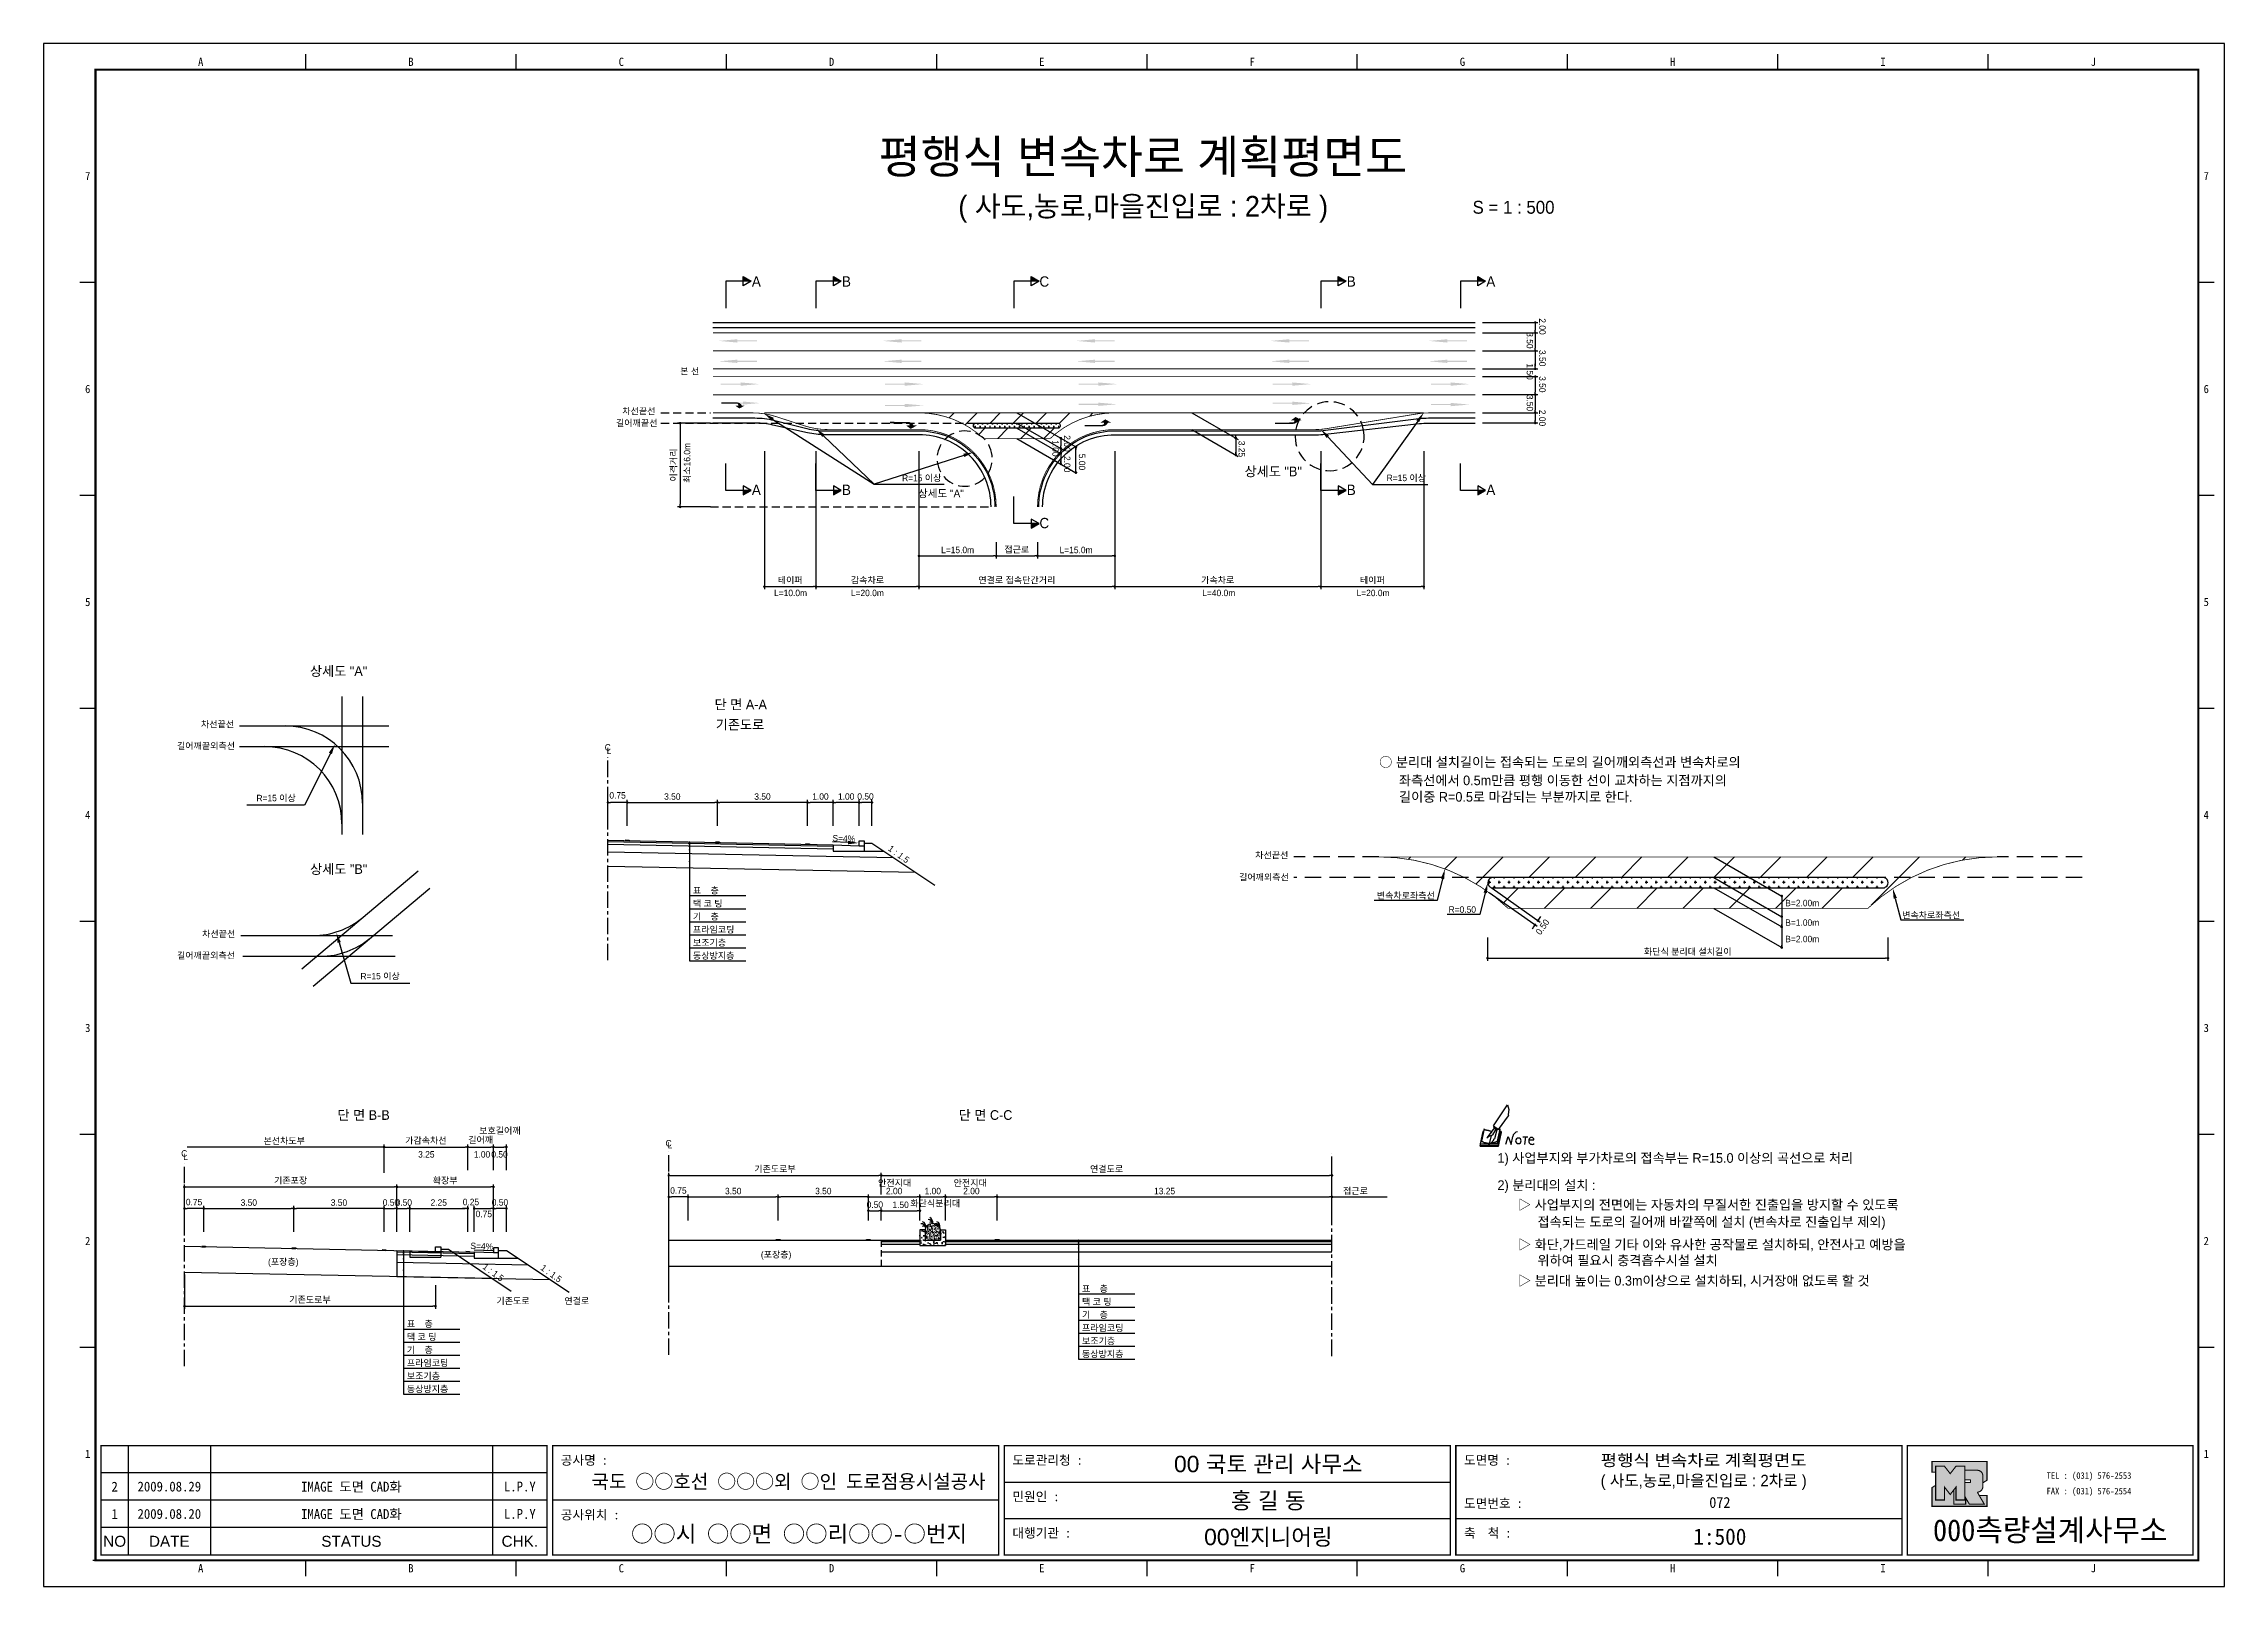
# Model space of a CAD drawing. Header units: millimetres. Extents: x 454 to 878, y -2 to 298.
import ezdxf
from ezdxf.enums import TextEntityAlignment as Align

# ---------------------------------------------------------------- set-up
doc = ezdxf.new("R2010")
doc.units = ezdxf.units.MM
doc.linetypes.add('CENTER', pattern=[50.8, 31.75, -6.35, 6.35, -6.35])
doc.linetypes.add('HIDDEN', pattern=[9.525, 6.35, -3.175])
for name, color, linetype in [('CC-GSTR-0004', 4, 'Continuous'), ('CM-LANE-0030', 30, 'Continuous'), ('CZ-DIMT-0002', 7, 'Continuous'), ('CZ-EXST-0002', 1, 'Continuous'), ('CZ-LIN1-0007', 7, 'Continuous'), ('CZ-LIN2-0003', 3, 'Continuous'), ('CZ-LINE-0001', 7, 'Continuous'), ('CZ-TEXT-BOX0', 7, 'Continuous'), ('TITLE', 7, 'Continuous')]:
    doc.layers.add(name, color=color, linetype=linetype)
doc.styles.add('견고딕', font='arial.ttf')
doc.styles.add('돋움', font='')
doc.styles.add('돋음체', font='')
doc.styles.get('돋움').set_extended_font_data('Dotum')
doc.styles.get('돋음체').set_extended_font_data('DotumChe')

msp = doc.modelspace()

# ---------------------------------------------------------------- texts
at = {"layer": 'CZ-DIMT-0002', "style": '돋움'}
for s, height, p in [('A', 2, (592.55, 251.46)), ('B', 2, (610.04, 251.46)), ('C', 2, (648.45, 251.46)), ('B', 2, (708.04, 251.46)), ('A', 2, (735.13, 251.46)), ('본 선', 1.25, (579.62, 234.03)), ('길어깨끝선', 1.25, (569.33, 224)), ('차선끝선', 1.25, (569.74, 226.31)), ('A', 2, (592.55, 211.03)), ('B', 2, (610.04, 211.03)), ('R=15 이상', 1.25, (624.66, 213.33)), ('상세도 "B"', 1.875, (692.89, 214.6)), ('B', 2, (708.04, 211.03)), ('R=15 이상', 1.25, (718.73, 213.34)), ('A', 2, (735.13, 211.03)), ('상세도 "A"', 1.5, (628.39, 210.33)), ('C', 2, (648.45, 204.58)), ('L=10.0m', 1.25, (599.19, 191.02)), ('L=20.0m', 1.25, (614.1, 191.02)), ('L=40.0m', 1.25, (682.32, 191.02)), ('L=20.0m', 1.25, (712.27, 191.02)), ('차선끝선', 1.25, (487.95, 165.54)), ('길어깨끝외측선', 1.25, (485.71, 161.34)), ('C', 1.25, (563.7, 161.05)), ('L', 1.25, (563.96, 160.39)), ('R=15 이상', 1.25, (499.32, 151.22)), ('차선끝선', 1.25, (692.61, 140.14)), ('차선끝선', 1.25, (488.17, 124.86)), ('길어깨끝외측선', 1.25, (485.72, 120.68)), ('R=15 이상', 1.25, (519.51, 116.66)), ('C', 1.25, (575.51, 84.23)), ('C', 1.25, (481.48, 82.26)), ('L', 1.25, (481.74, 81.6)), ('L', 1.25, (575.77, 83.84))]:
    msp.add_text(s, height=height, dxfattribs=at).set_placement(p, align=Align.MIDDLE_CENTER)
for s, rotation, p in [('3.50', 270, (742.09, 241.62)), ('2.00', 270, (744.52, 244.32)), ('3.50', 270, (744.52, 238.16)), ('1.50', 270, (742.09, 235.57)), ('3.50', 270, (744.52, 233.09)), ('3.50', 270, (742.09, 229.48)), ('2.00', 270, (744.52, 226.56)), ('최소16.0m', 90, (579.72, 212.36))]:
    msp.add_text(s, height=1.25, rotation=rotation, dxfattribs=at).set_placement(p)
for s, p in [('○ 분리대 설치길이는 접속되는 도로의 길어깨외측선과 변속차로의', (713.46, 158.2)), ('좌측선에서 0.5m만큼 평행 이동한 선이 교차하는 지점까지의', (717.31, 154.65)), ('길이중 R=0.5로 마감되는 부분까지로 한다.', (717.31, 151.45)), ('1) 사업부지와 부가차로의 접속부는 R=15.0 이상의 곡선으로 처리', (736.43, 81.37)), ('2) 분리대의 설치 :', (736.43, 76.1)), ('▷ 사업부지의 전면에는 자동차의 무질서한 진출입을 방지할 수 있도록', (740.41, 72.3)), ('접속되는 도로의 길어깨 바깥쪽에 설치 (변속차로 진출입부 제외)', (744.19, 68.97)), ('▷ 화단,가드레일 기타 이와 유사한 공작물로 설치하되, 안전사고 예방을', (740.41, 64.57)), ('위하여 필요시 충격흡수시설 설치', (744.19, 61.5)), ('▷ 분리대 높이는 0.3m이상으로 설치하되, 시거장애 없도록 할 것', (740.41, 57.56))]:
    msp.add_text(s, height=1.875, dxfattribs=at).set_placement(p, align=Align.MIDDLE_LEFT)
for s, rotation, p in [('S=4%', 357.7094, (609.53, 143.37)), ('1 : 1.5', 323.8881, (620.2, 140.33)), ('S=4%', 357.7094, (539.25, 64.25)), ('1 : 1.5', 323.8881, (541.49, 59.16)), ('1 : 1.5', 323.8881, (552.74, 58.96))]:
    msp.add_text(s, height=1.25, rotation=rotation, dxfattribs=at).set_placement(p, align=Align.MIDDLE_CENTER)
for s, p in [('길어깨외측선', (686.26, 135.23)), ('표    층', (580.24, 132.67)), ('택 코 팅', (580.24, 130.13)), ('변속차로좌측선', (713, 131.67)), ('B=2.00m', (792.3, 130.22)), ('기    층', (580.24, 127.6)), ('R=0.50', (726.94, 128.95)), ('B=1.00m', (792.3, 126.43)), ('변속차로좌측선', (814.99, 127.87)), ('프라임코팅', (580.24, 125.07)), ('보조기층', (580.24, 122.54)), ('B=2.00m', (792.3, 123.24)), ('동상방지층', (580.24, 120.01)), ('3.25', (526.89, 81.45)), ('1.00', (537.71, 81.45)), ('0.50', (541.1, 81.45)), ('안전지대', (616.18, 75.91)), ('안전지대', (630.85, 75.91)), ('화단식분리대', (622.45, 71.94)), ('접근로', (706.45, 74.34)), ('(포장층)', (497.75, 60.61)), ('(포장층)', (593.43, 62.02)), ('표    층', (655.77, 55.37)), ('기존도로', (542.09, 53.01)), ('연결로', (555.28, 53.01)), ('기    층', (655.77, 50.31)), ('택 코 팅', (655.77, 52.84)), ('표    층', (524.7, 48.56)), ('택 코 팅', (524.7, 46.03)), ('프라임코팅', (655.77, 47.77)), ('보조기층', (655.77, 45.24)), ('프라임코팅', (524.7, 40.97)), ('기    층', (524.7, 43.5)), ('동상방지층', (655.77, 42.71)), ('보조기층', (524.7, 38.44)), ('동상방지층', (524.7, 35.91))]:
    msp.add_text(s, height=1.25, dxfattribs=at).set_placement(p)
at = {"layer": 'CZ-DIMT-0002', "char_height": 1.25, "attachment_point": 5, "style": '돋움'}
for s, insert, rotation in [('1.00', (650.63, 219.07), 270), ('\\A1;2.00', (652.89, 220.03), 270), ('3.25', (686.77, 218.96), 270), ('2.00', (652.89, 216), 270), ('5.00', (655.78, 216.43), 270), ('\\A1;0.50', (745.18, 126.2), 54.9032)]:
    msp.add_mtext(s, dxfattribs=dict(at, insert=insert, rotation=rotation))
at = {"layer": 'CZ-DIMT-0002', "insert": (500.89, 84.64), "char_height": 1.25, "attachment_point": 5, "style": '돋움'}
msp.add_mtext('본선차도부', dxfattribs=at)
at = {"layer": 'CZ-LINE-0001', "insert": (576.54, 215.85), "char_height": 1.25, "attachment_point": 5, "rotation": 90, "style": '돋움'}
msp.add_mtext('\\A1;이격거리', dxfattribs=at)
at = {"layer": 'CZ-LINE-0001', "char_height": 1.25, "attachment_point": 5, "style": '돋움'}
for s, insert in [('\\A1;L=15.0m', (631.62, 199.35)), ('\\A1;접근로', (643.12, 199.39)), ('\\A1;L=15.0m', (654.62, 199.35)), ('\\A1;테이퍼', (599.12, 193.44)), ('\\A1;감속차로', (614.12, 193.44)), ('\\A1;연결로 접속단간거리', (643.12, 193.44)), ('\\A1;가속차로', (682.12, 193.44)), ('\\A1;테이퍼', (712.12, 193.44)), ('\\A1;0.75', (565.61, 151.73)), ('\\A1;3.50', (576.24, 151.5)), ('\\A1;3.50', (593.74, 151.5)), ('\\A1;1.00', (604.99, 151.51)), ('\\A1;1.00', (609.99, 151.51)), ('\\A1;0.50', (613.74, 151.53)), ('\\A1;화단식 분리대 설치길이', (773.36, 121.34)), ('\\A1;가감속차선', (528.39, 84.69)), ('\\A1;길어깨', (539.02, 84.82)), ('\\A1;보호길어깨', (542.77, 86.61)), ('\\A1;기존포장', (502.14, 76.95)), ('\\A1;확장부', (532.14, 76.95)), ('\\A1;기존도로부', (596.17, 79.18)), ('\\A1;연결도로', (660.55, 79.17)), ('\\A1;0.75', (483.39, 72.81)), ('\\A1;3.50', (494.02, 72.71)), ('\\A1;3.50', (511.52, 72.71)), ('\\A1;0.50', (521.61, 72.72)), ('\\A1;0.50', (524.11, 72.72)), ('\\A1;2.25', (530.89, 72.71)), ('\\A1;0.25', (537.14, 72.82)), ('\\A1;0.50', (542.77, 72.74)), ('\\A1;0.75', (577.42, 75.05)), ('\\A1;3.50', (588.05, 74.95)), ('\\A1;3.50', (605.55, 74.95)), ('\\A1;0.50', (615.55, 72.3)), ('\\A1;2.00', (619.3, 74.95)), ('\\A1;1.50', (620.55, 72.28)), ('\\A1;1.00', (626.8, 74.95)), ('\\A1;2.00', (634.3, 74.95)), ('\\A1;13.25', (671.8, 74.95)), ('\\A1;0.75', (539.64, 70.5)), ('\\A1;기존도로부', (505.89, 53.81))]:
    msp.add_mtext(s, dxfattribs=dict(at, insert=insert))
at = {"layer": 'CZ-TEXT-BOX0', "style": '돋움'}
for s, p in [('상세도 "A"', (511.45, 175.86)), ('단 면 A-A', (589.52, 169.37)), ('기존도로', (589.37, 165.47)), ('상세도 "B"', (511.47, 137.43)), ('단 면 B-B', (516.3, 89.71)), ('단 면 C-C', (637.04, 89.71))]:
    msp.add_text(s, height=1.875, dxfattribs=at).set_placement(p, align=Align.MIDDLE_CENTER)
at = {"layer": 'TITLE', "color": 3, "linetype": 'Continuous', "style": '돋음체'}
for s, p in [('A', (484.68, 294.09)), ('B', (525.5, 294.09)), ('C', (566.33, 294.09)), ('D', (607.15, 294.09)), ('E', (647.97, 294.09)), ('F', (688.8, 294.09)), ('G', (729.62, 294.09)), ('H', (770.45, 294.09)), ('I', (811.27, 294.09)), ('J', (852.1, 294.09)), ('7', (462.75, 271.92)), ('7', (874.02, 271.92)), ('6', (462.75, 230.59)), ('6', (874.02, 230.59)), ('5', (462.75, 189.26)), ('5', (874.02, 189.26)), ('4', (462.75, 147.93)), ('4', (874.02, 147.93)), ('3', (462.75, 106.6)), ('3', (874.02, 106.6)), ('2', (462.75, 65.27)), ('2', (874.02, 65.27)), ('1', (462.75, 23.95)), ('1', (874.02, 23.95)), ('A', (484.68, 1.76)), ('B', (525.5, 1.76)), ('C', (566.33, 1.76)), ('D', (607.15, 1.76)), ('E', (647.97, 1.76)), ('F', (688.8, 1.76)), ('G', (729.62, 1.76)), ('H', (770.45, 1.76)), ('I', (811.27, 1.76)), ('J', (852.1, 1.76))]:
    msp.add_text(s, height=1.59, dxfattribs=at).set_placement(p, align=Align.MIDDLE)
at = {"layer": 'TITLE', "style": '돋움'}
for s, height, p in [('평행식 변속차로 계획평면도', 6.5, (667.6, 275.7)), ('( 사도,농로,마을진입로 : 2차로 )', 4, (667.65, 266.07))]:
    msp.add_text(s, height=height, dxfattribs=at).set_placement(p, align=Align.MIDDLE_CENTER)
msp.add_text('S = 1 : 500', height=2.5, dxfattribs=at).set_placement((731.59, 265.86), align=Align.MIDDLE_LEFT)
at = {"layer": 'TITLE', "style": '돋음체'}
for s, p in [('공사명 : ', (554.59, 21.84)), ('도로관리청 :', (642.26, 21.84)), ('도면명 :', (729.93, 21.84)), ('공사위치 :', (554.59, 11.23)), ('민원인 :', (642.26, 14.77)), ('도면번호 :', (729.93, 13.45)), ('대행기관 :', (642.26, 7.7)), ('축  척 :', (729.93, 7.7))]:
    msp.add_text(s, height=1.804, dxfattribs=at).set_placement(p)
at = {"layer": 'TITLE', "color": 7, "linetype": 'Continuous'}
for s, height, style, p in [('00 국토 관리 사무소', 3.1832, '견고딕', (691.93, 22.02)), ('국도 ○○호선 ○○○외 ○인 도로점용시설공사', 2.7, '돋음체', (598.8, 18.63)), ('홍 길 동', 3.183, '견고딕', (691.93, 14.95)), ('○○시 ○○면 ○○리○○-○번지', 3.1832, '돋음체', (600.83, 8.47)), ('00엔지니어링', 3.183, '견고딕', (691.93, 7.87))]:
    msp.add_text(s, height=height, dxfattribs=dict(at, style=style)).set_placement(p, align=Align.MIDDLE)
at = {"layer": 'TITLE', "style": '돋움'}
for s, width, p, p2 in [('평행식 변속차로 계획평면도', 1.010039, (756.46, 21.59), (796.46, 21.59)), ('( 사도,농로,마을진입로 : 2차로 )', 0.86695, (756.46, 17.64), (796.46, 17.64))]:
    msp.add_text(s, height=2.25, dxfattribs=dict(at, width=width)).set_placement(p, p2, align=Align.FIT)
at = {"layer": 'TITLE', "color": 1, "linetype": 'Continuous', "style": '돋음체'}
msp.add_text('2', height=1.91, dxfattribs=at).set_placement((467.98, 17.6), align=Align.MIDDLE)
at = {"layer": 'TITLE', "linetype": 'Continuous'}
for s, height, style, p in [('2009.08.29', 1.91, '돋음체', (478.59, 17.6)), ('L.P.Y', 1.91, '돋음체', (546.63, 17.6)), ('1', 1.91, '돋음체', (467.98, 12.29)), ('2009.08.20', 1.91, '돋음체', (478.59, 12.29)), ('L.P.Y', 1.91, '돋음체', (546.63, 12.29)), ('072', 2.122, '돋음체', (779.6, 14.51)), ('1:500', 3.183, '돋음체', (779.6, 7.87)), ('NO', 2.122, '견고딕', (467.98, 6.99)), ('DATE', 2.122, '견고딕', (478.59, 6.99)), ('STATUS', 2.122, '견고딕', (513.94, 6.99)), ('CHK.', 2.122, '견고딕', (546.63, 6.99))]:
    msp.add_text(s, height=height, dxfattribs=dict(at, style=style)).set_placement(p, align=Align.MIDDLE)
at = {"layer": 'TITLE', "style": '돋음체'}
for p in [(513.94, 17.6), (513.94, 12.29)]:
    msp.add_text('IMAGE 도면 CAD화', height=1.9099, dxfattribs=at).set_placement(p, align=Align.MIDDLE)
at = {"layer": 'TITLE', "color": 180, "style": '돋음체'}
for s, p in [('TEL : (031) 576-2553', (843.03, 19.11)), ('FAX : (031) 576-2554', (843.03, 16.09))]:
    msp.add_text(s, height=1.2733, dxfattribs=at).set_placement(p)
msp.add_text('000측량설계사무소', height=4.244, dxfattribs=at).set_placement((843.73, 7.02), align=Align.CENTER)

# ---------------------------------------------------------------- blocks, each defined once
blk = doc.blocks.new('note')
for p, q in [((0.85, 3.5), (3.53, 7.57)), ((1.8, 2.79), (3.74, 5.46)), ((3.53, 7.57), (3.8, 6.64)), ((3.8, 6.64), (3.69, 5.72)), ((3.69, 5.72), (3.74, 5.46)), ((-1.24, 2.36), (-1.77, 0)), ((-1.77, 0), (1.77, 0)), ((-1.77, 0), (-1.77, -0.3)), ((-1.53, 0.52), (-1.55, 0.54)), ((-1.01, 2.9), (-1.53, 0.52)), ((-1.48, 0.48), (-1.53, 0.52)), ((-1.43, 0.44), (-1.48, 0.48)), ((-1.38, 0.41), (-1.43, 0.44)), ((-1.33, 0.4), (-1.38, 0.41)), ((-1.27, 0.37), (-1.33, 0.4)), ((-1.22, 0.35), (-1.27, 0.37)), ((-1.13, 2.36), (-1.24, 2.36)), ((-1.17, 0.33), (-1.22, 0.35)), ((-1.12, 0.32), (-1.17, 0.33)), ((-1.02, 0.25), (-1.12, 0.32)), ((-0.97, 0.22), (-1.02, 0.25)), ((-1, 2.9), (-1.01, 2.9)), ((-0.98, 2.85), (-1, 2.9)), ((-0.95, 2.8), (-0.98, 2.85)), ((-0.93, 0.21), (-0.97, 0.22)), ((-0.9, 2.75), (-0.95, 2.8)), ((-0.88, 0.19), (-0.93, 0.21)), ((-0.85, 2.72), (-0.9, 2.75)), ((-0.8, 0.18), (-0.88, 0.19)), ((-0.79, 2.69), (-0.85, 2.72)), ((-0.75, 0.17), (-0.8, 0.18)), ((-0.74, 2.68), (-0.79, 2.69)), ((-0.7, 0.16), (-0.75, 0.17)), ((-0.69, 2.65), (-0.74, 2.68)), ((-0.64, 0.15), (-0.7, 0.16)), ((-0.64, 2.65), (-0.69, 2.65)), ((-0.59, 2.63), (-0.64, 2.65)), ((-0.58, 0.14), (-0.64, 0.15)), ((-0.54, 2.62), (-0.59, 2.63)), ((-0.53, 0.13), (-0.58, 0.14)), ((-0.48, 2.61), (-0.54, 2.62)), ((-0.48, 0.12), (-0.53, 0.13)), ((-0.43, 2.61), (-0.48, 2.61)), ((-0.43, 0.11), (-0.48, 0.12)), ((0.75, 2.77), (-0.46, 1.16)), ((0.37, 2.24), (-0.46, 1.16)), ((-0.46, 1.16), (-0.08, 1.47)), ((-0.38, 2.59), (-0.43, 2.61)), ((-0.38, 0.08), (-0.43, 0.11)), ((-0.33, 2.59), (-0.38, 2.59)), ((-0.29, 0.06), (-0.38, 0.08)), ((-0.27, 2.58), (-0.33, 2.59)), ((-0.23, 0.05), (-0.29, 0.06)), ((-0.22, 2.57), (-0.27, 2.58)), ((-0.16, 0.04), (-0.23, 0.05)), ((-0.17, 2.56), (-0.22, 2.57)), ((-0.12, 2.55), (-0.17, 2.56)), ((-0.11, 0.03), (-0.16, 0.04)), ((-0.07, 2.53), (-0.12, 2.55)), ((-0.04, 0.02), (-0.11, 0.03)), ((-0.08, 1.47), (0.72, 1.75)), ((-0.01, 2.51), (-0.07, 2.53)), ((-0.05, -0.3), (-0.05, 0)), ((0, 0), (-0.04, 0.02)), ((0.04, 2.5), (-0.01, 2.51)), ((0.37, 1.63), (0, 0)), ((0, 0), (1.6, 0.53)), ((0, 0), (1.65, 0.18)), ((0, 0.01), (0.06, 0.04)), ((0, -0.3), (0, 0)), ((0.09, 2.48), (0.04, 2.5)), ((0.05, -0.3), (0.05, 0)), ((0.06, 0.04), (0.11, 0.07)), ((0.14, 2.48), (0.09, 2.48)), ((0.11, 0.07), (0.16, 0.09)), ((0.2, 2.47), (0.14, 2.48)), ((0.16, 0.09), (0.21, 0.12)), ((0.26, 2.43), (0.18, 2.46)), ((0.21, 0.12), (0.27, 0.14)), ((0.34, 2.4), (0.26, 2.43)), ((0.27, 0.14), (0.36, 0.19)), ((0.45, 2.37), (0.34, 2.4)), ((0.36, 0.19), (0.41, 0.22)), ((0.41, 0.22), (0.46, 0.27)), ((0.46, 0.27), (0.51, 0.3)), ((0.51, 0.3), (0.56, 0.34)), ((0.56, 0.34), (0.6, 0.4)), ((0.6, 0.4), (0.64, 0.45)), ((0.64, 0.45), (0.67, 0.51)), ((0.67, 0.51), (0.74, 0.58)), ((0.72, 1.75), (1.16, 2.53)), ((0.74, 0.58), (0.79, 0.63)), ((1, 3.1), (0.75, 2.77)), ((0.79, 0.63), (0.83, 0.68)), ((0.83, 0.68), (0.86, 0.73)), ((0.85, 3.5), (1.8, 2.79)), ((1, 3.4), (0.85, 3.21)), ((0.85, 3.21), (1.52, 2.71)), ((0.86, 0.73), (0.89, 0.79)), ((0.89, 0.84), (0.92, 0.89)), ((0.89, 0.79), (0.89, 0.84)), ((0.92, 0.89), (0.96, 0.95)), ((0.96, 0.95), (1.01, 0.97)), ((1.47, 2.74), (1.01, 0.97)), ((1.16, 2.53), (1.37, 2.82)), ((2.13, 2.84), (1.44, 2.63)), ((1.52, 2.71), (1.66, 2.9)), ((1.6, 0.53), (2.13, 2.84)), ((1.65, 0.18), (2.19, 2.48)), ((1.77, 0), (2.3, 2.36)), ((1.77, -0.3), (2.3, 2.07)), ((1.77, -0.38), (2.3, 1.99)), ((1.77, -0.44), (2.3, 1.93)), ((1.77, 0), (1.77, -0.3)), ((2.19, 2.48), (2.04, 2.47)), ((2.3, 2.36), (2.16, 2.36)), ((2.3, 2.36), (2.3, 2.07)), ((3.21, -0.08), (3.68, 1.4)), ((3.68, 1.4), (4.26, -0.14)), ((4.26, -0.14), (4.56, 1.44)), ((6.55, 1.34), (7.46, 1.34)), ((7.01, 1.34), (6.87, -0.11)), ((7.71, 0.77), (7.71, 0.55)), ((7.71, 0.77), (8.67, 0.77)), ((-1.77, -0.3), (1.77, -0.3)), ((-1.77, -0.43), (-1.77, -0.3)), ((-1.77, -0.37), (1.77, -0.37)), ((-1.77, -0.43), (1.77, -0.43))]:
    blk.add_line(p, q)
for centre, major_axis, start_param, end_param in [((0.4, 2.31), (0.0702, 0.0702), 3.283946, 6.425539), ((5.68, 1.23), (-0.806, 0.806), -0.591174, 0.597824), ((5.66, 0.58), (-0.378, 0.378), 3.926991, 10.210176), ((8.3, 0.49), (0.422, 0.422), 2.265602, 4.634911), ((8.19, 0.77), (-0.342, 0.342), 3.926991, 7.068583)]:
    blk.add_ellipse(centre, major_axis=major_axis, ratio=1, start_param=start_param, end_param=end_param)
blk = doc.blocks.new('_Dot')
at = {"color": 0, "linetype": 'ByBlock', "lineweight": -2}
blk.add_line((-0.5, 0), (-1, 0), dxfattribs=at)
at = {"color": 0, "linetype": 'ByBlock', "const_width": 0.5}
blk.add_lwpolyline([(-0.25, 0, 1), (0.25, 0, 1)], format="xyb", close=True, dxfattribs=at)

# ---------------------------------------------------------------- hatches: boundary and pattern name
at = {"layer": 'CM-LANE-0030'}
h = msp.add_hatch(dxfattribs=at)
h.set_pattern_fill('ANSI31', color=256, style=0)
h.set_pattern_definition([(45, (-1037.6575, 456.7066), (-2.245064, 2.245064), [])])
h.paths.add_polyline_path([(624.12, 225.97, -0.191871), (636.67, 220.97), (649.57, 220.97, -0.191871), (662.12, 225.97)])
h.paths.add_polyline_path([(651.34, 223.07, 0.002096), (651.21, 222.97), (635.19, 222.97, -1), (635.19, 223.97), (651.05, 223.97, -0.732581)], flags=16)
h = msp.add_hatch(dxfattribs=at)
h.set_pattern_fill('ANSI31', color=256, scale=2, style=0)
h.set_pattern_definition([(45, (-566.4804, 595.911), (-4.490128, 4.490128), [])])
h.paths.add_polyline_path([(808.31, 129.8, -0.191871), (833.41, 139.8), (713.41, 139.8, -0.191871), (738.51, 129.8)])
h.paths.add_polyline_path([(735.23, 133.8, 0.002096), (734.97, 133.99, -0.732581), (735.55, 135.8), (811.27, 135.8, -0.732581), (811.85, 133.99, 0.002096), (811.59, 133.8)], flags=16)
at = {"layer": 'CZ-EXST-0002'}
h = msp.add_hatch(dxfattribs=at)
h.set_pattern_fill('AR-SAND', color=256, scale=0.01, style=0)
h.set_pattern_definition([(37.5, (-483.8197, 3548.25146), (-0.016000313, 0.489413237), [0, -0.38608, 0, -0.4318, 0, -0.41275]), (7.5, (-483.8197, 3548.25146), (0.44952328, 0.7168251), [0, -0.20828, 0, -0.34798, 0, -0.13335]), (327.5, (-484.1321, 3548.25146), (0.79099237, 0.001437185), [0, -0.127, 0, -0.4572, 0, -0.5969]), (317.5, (-484.1321, 3548.25146), (0.76355645, 0.22292932), [0, -0.0635, 0, -0.29972, 0, -0.3429])])
edge = h.paths.add_edge_path()
edge.add_ellipse((626.8, 67.41), major_axis=(-1.5, 0), ratio=0.829212, start_angle=180, end_angle=360)
edge.add_line((625.3, 67.41), (625.3, 65.41))
edge.add_line((625.3, 65.41), (628.3, 65.41))
edge.add_line((628.3, 65.41), (628.3, 67.41))
h = msp.add_hatch(dxfattribs=at)
h.set_pattern_fill('AR-CONC', color=256, scale=0.01, style=0)
h.set_pattern_definition([(50, (-483.8197, 3548.2515), (1.8218467, -0.15939086), [0.1905, -2.0955]), (355, (-483.8197, 3548.2515), (-0.3524283, 1.9105664), [0.1524, -1.6764]), (100.451, (-483.6679, 3548.2382), (1.469425, 1.7511669), [0.1619, -1.7809]), (46.1842, (-483.8197, 3548.7595), (2.7107904, -0.4204233), [0.28575, -3.14325]), (96.6356, (-483.5938, 3548.7244), (2.3740423, 2.4742556), [0.24285, -2.67135]), (351.184, (-483.8197, 3548.7595), (2.374046, 2.4742512), [0.2286, -2.5146]), (21, (-483.5657, 3548.6325), (1.5161488, -1.0226552), [0.1905, -2.0955]), (326, (-483.5657, 3548.6325), (0.6180203, 1.8418797), [0.1524, -1.6764]), (71.4514, (-483.4393, 3548.5472), (2.1341649, 0.8192286), [0.1619, -1.7809]), (37.5, (-483.8197, 3548.25146), (0.03088603, 0.84555039), [0, -1.65608, 0, -1.7018, 0, -1.68275]), (7.5, (-483.8197, 3548.2515), (0.66819663, 1.00180575), [0, -0.97028, 0, -1.61798, 0, -0.64135]), (327.5, (-484.3861, 3548.25146), (1.35590595, -0.05728744), [0, -0.635, 0, -1.9812, 0, -2.6289]), (317.5, (-484.6401, 3548.2515), (1.4812918, 0.2542649), [0, -0.8255, 0, -1.31572, 0, -1.8669])])
h.paths.add_polyline_path([(629.3, 64.41), (629.3, 67.41), (628.3, 67.41), (628.3, 65.41), (625.3, 65.41), (625.3, 67.41), (624.3, 67.41), (624.3, 64.41)])
at = {"layer": 'CZ-LIN1-0007'}
for points in [[(588.87, 240.25), (588.87, 240.04), (592.7, 240.04), (592.7, 239.82), (588.87, 239.82), (588.87, 239.61), (585.22, 239.93)], [(620.74, 240.25), (620.74, 240.04), (624.56, 240.04), (624.56, 239.82), (620.74, 239.82), (620.74, 239.61), (617.09, 239.93)], [(658.32, 240.25), (658.32, 240.04), (662.14, 240.04), (662.14, 239.82), (658.32, 239.82), (658.32, 239.61), (654.67, 239.93)], [(695.99, 240.25), (695.99, 240.04), (699.81, 240.04), (699.81, 239.82), (695.99, 239.82), (695.99, 239.61), (692.34, 239.93)], [(726.71, 240.25), (726.71, 240.04), (730.54, 240.04), (730.54, 239.82), (726.71, 239.82), (726.71, 239.61), (723.06, 239.93)], [(588.87, 236.29), (588.87, 236.08), (592.7, 236.08), (592.7, 235.86), (588.87, 235.86), (588.87, 235.65), (585.22, 235.97)], [(620.74, 236.29), (620.74, 236.08), (624.56, 236.08), (624.56, 235.86), (620.74, 235.86), (620.74, 235.65), (617.09, 235.97)], [(658.32, 236.29), (658.32, 236.08), (662.14, 236.08), (662.14, 235.86), (658.32, 235.86), (658.32, 235.65), (654.67, 235.97)], [(695.99, 236.29), (695.99, 236.08), (699.81, 236.08), (699.81, 235.86), (695.99, 235.86), (695.99, 235.65), (692.34, 235.97)], [(726.71, 236.29), (726.71, 236.08), (730.54, 236.08), (730.54, 235.86), (726.71, 235.86), (726.71, 235.65), (723.06, 235.97)], [(589.48, 231.87), (589.48, 231.66), (585.65, 231.66), (585.65, 231.45), (589.48, 231.45), (589.48, 231.23), (593.13, 231.55)], [(621.35, 231.87), (621.35, 231.66), (617.52, 231.66), (617.52, 231.45), (621.35, 231.45), (621.35, 231.23), (625, 231.55)], [(658.93, 231.87), (658.93, 231.66), (655.1, 231.66), (655.1, 231.45), (658.93, 231.45), (658.93, 231.23), (662.58, 231.55)], [(696.6, 231.87), (696.6, 231.66), (692.77, 231.66), (692.77, 231.45), (696.6, 231.45), (696.6, 231.23), (700.25, 231.55)], [(727.32, 231.87), (727.32, 231.66), (723.5, 231.66), (723.5, 231.45), (727.32, 231.45), (727.32, 231.23), (730.97, 231.55)], [(588.84, 227.99, -0.267976), (589.74, 227.38), (590.3, 227.38), (589.26, 226.81), (588.43, 227.38), (589.04, 227.38, 0.504994), (588.77, 227.75), (585.72, 227.77), (585.72, 228.01)], [(589.97, 228.16), (589.97, 227.97), (586.54, 227.97), (586.54, 227.78), (589.97, 227.78), (589.97, 227.58), (593.24, 227.87)], [(621.35, 227.72), (621.35, 227.5), (617.52, 227.5), (617.52, 227.29), (621.35, 227.29), (621.35, 227.08), (625, 227.4)], [(658.93, 227.95), (658.93, 227.74), (655.1, 227.74), (655.1, 227.52), (658.93, 227.52), (658.93, 227.31), (662.58, 227.63)], [(659.79, 223.37, 0.267976), (660.82, 224.06), (661.45, 224.05), (660.28, 224.71), (659.34, 224.06), (660.03, 224.06, -0.504994), (659.72, 223.64), (656.26, 223.62), (656.26, 223.35)], [(696.6, 228.14), (696.6, 227.93), (692.77, 227.93), (692.77, 227.72), (696.6, 227.72), (696.6, 227.5), (700.25, 227.82)], [(696.78, 223.83, 0.267976), (697.81, 224.51), (698.44, 224.51), (697.26, 225.17), (696.32, 224.52), (697.01, 224.52, -0.504994), (696.7, 224.1), (693.24, 224.08), (693.24, 223.81)], [(727.32, 227.9), (727.32, 227.68), (723.5, 227.68), (723.5, 227.47), (727.32, 227.47), (727.32, 227.25), (730.97, 227.58)], [(622.06, 224.21, -0.267976), (623.08, 223.52), (623.71, 223.52), (622.54, 222.86), (621.6, 223.51), (622.29, 223.52, 0.504994), (621.98, 223.93), (618.52, 223.95), (618.52, 224.23)], [(585.36, 142.59), (585.36, 142.71), (584.61, 142.73), (584.61, 142.6)], [(602.86, 142.24), (602.86, 142.36), (602.11, 142.38), (602.11, 142.25)], [(485.64, 64.15), (485.64, 64.27), (484.89, 64.29), (484.89, 64.16)], [(503.14, 63.8), (503.14, 63.92), (502.39, 63.94), (502.39, 63.81)], [(520.64, 63.45), (520.64, 63.57), (519.89, 63.59), (519.89, 63.46)], [(597.17, 65.41), (597.17, 65.53), (596.42, 65.53), (596.42, 65.41)], [(614.67, 65.41), (614.67, 65.53), (613.92, 65.53), (613.92, 65.41)], [(639.67, 65.41), (639.67, 65.53), (638.92, 65.53), (638.92, 65.41)], [(536.89, 63.12), (536.89, 63.25), (536.14, 63.26), (536.14, 63.14)]]:
    msp.add_hatch(color=256, dxfattribs=at).paths.add_polyline_path(points)
at = {"layer": 'CZ-LIN2-0003'}
h = msp.add_hatch(dxfattribs=at)
h.set_pattern_fill('CROSS', color=256, scale=0.075, style=0)
h.set_pattern_definition([(0, (-1037.6575, 456.7066), (0.47625, 0.47625), [0.238125, -0.714375]), (90, (-1037.53843, 456.5875), (-0.47625, 0.47625), [0.238125, -0.714375])])
h.paths.add_polyline_path([(651.21, 222.97, -0.002096), (651.34, 223.07, 0.732581), (651.05, 223.97), (635.19, 223.97, 1), (635.19, 222.97)])
msp.add_hatch(color=256, dxfattribs=at).paths.add_polyline_path([(567.86, 142.94), (567.86, 143.06), (567.11, 143.08), (567.11, 142.95)])
h = msp.add_hatch(dxfattribs=at)
h.set_pattern_fill('CROSS', color=256, scale=0.15, style=0)
h.set_pattern_definition([(0, (-566.4804, 595.9112), (0.9525, 0.9525), [0.47625, -1.42875]), (90, (-566.2423, 595.6731), (-0.9525, 0.9525), [0.47625, -1.42875])])
h.paths.add_polyline_path([(735.55, 135.8, 0.732581), (734.97, 133.99, -0.002096), (735.23, 133.8), (811.59, 133.8, -0.002096), (811.85, 133.99, 0.732581), (811.27, 135.8)])
at = {"layer": 'CZ-LINE-0001'}
for points in [[(590.02, 252.4), (590.02, 251.52), (591.54, 251.52)], [(607.51, 252.4), (607.51, 251.52), (609.03, 251.52)], [(645.92, 252.4), (645.92, 251.52), (647.45, 251.52)], [(705.51, 252.4), (705.51, 251.52), (707.03, 251.52)], [(732.61, 252.4), (732.61, 251.52), (734.13, 251.52)], [(591.54, 210.92), (590.02, 210.92), (590.02, 210.04)], [(609.03, 210.92), (607.51, 210.92), (607.51, 210.04)], [(707.03, 210.92), (705.51, 210.92), (705.51, 210.04)], [(734.13, 210.92), (732.61, 210.92), (732.61, 210.04)], [(647.45, 204.48), (645.92, 204.48), (645.92, 203.6)]]:
    msp.add_hatch(color=256, dxfattribs=at).paths.add_polyline_path(points)
at = {"layer": 'TITLE', "ltscale": 150}
h = msp.add_hatch(color=8, dxfattribs=at)
edge = h.paths.add_edge_path()
edge.add_line((831.46, 22.47), (820.79, 22.47))
edge.add_line((820.79, 22.47), (820.79, 20.39))
edge.add_line((820.79, 20.39), (821.5, 20.39))
edge.add_line((821.5, 20.39), (821.5, 21.57))
edge.add_line((821.5, 21.57), (823.19, 21.57))
edge.add_line((823.19, 21.57), (824.32, 20.11))
edge.add_line((824.32, 20.11), (825.45, 21.57))
edge.add_line((825.45, 21.57), (827.14, 21.57))
edge.add_line((827.14, 21.57), (827.14, 20.77))
edge.add_line((827.14, 20.77), (829.58, 20.77))
edge.add_arc((829.58, 19.7), 1.07, 0, 90, ccw=False)
edge.add_line((830.65, 19.7), (830.65, 18.33))
edge.add_line((830.65, 18.33), (831.46, 18.84))
edge.add_line((831.46, 18.84), (831.46, 22.47))
h.paths.add_polyline_path([(825.01, 16.95), (824.32, 16.07), (823.19, 17.52), (823.19, 15.01), (821.5, 15.01), (821.5, 17.86), (820.79, 17.41), (820.79, 13.78), (831.46, 13.78), (831.46, 15.86), (829.96, 15.86), (830.92, 14.21), (828.02, 14.21), (827.32, 15.42), (827.32, 14.21), (825.01, 14.21)])
msp.add_hatch(color=5, dxfattribs=at).paths.add_polyline_path([(827.14, 21.57), (825.45, 21.57), (824.32, 20.11), (823.19, 21.57), (821.5, 21.57), (821.5, 15.01), (823.19, 15.01), (823.19, 17.52), (824.32, 16.07), (825.45, 17.52), (825.45, 15.01), (827.14, 15.01)])
h = msp.add_hatch(color=161, dxfattribs=at)
edge = h.paths.add_edge_path()
edge.add_arc((829.58, 19.7), 1.07, 360, 450)
edge.add_line((829.58, 20.77), (827.14, 20.77))
edge.add_line((827.14, 20.77), (827.14, 18.92))
edge.add_line((827.14, 18.92), (828.14, 18.92))
edge.add_arc((828.14, 18.8), 0.113, 0, 90, ccw=False)
edge.add_line((828.25, 18.8), (828.25, 18.49))
edge.add_arc((828.14, 18.49), 0.113, 270, 360, ccw=False)
edge.add_line((828.14, 18.38), (827.14, 18.38))
edge.add_line((827.14, 18.38), (827.14, 15.01))
edge.add_line((827.14, 15.01), (825.45, 15.01))
edge.add_line((825.45, 15.01), (825.45, 17.52))
edge.add_line((825.45, 17.52), (825.01, 16.95))
edge.add_line((825.01, 16.95), (825.01, 14.21))
edge.add_line((825.01, 14.21), (827.32, 14.21))
edge.add_line((827.32, 14.21), (827.32, 15.42))
edge.add_line((827.32, 15.42), (828.02, 14.21))
edge.add_line((828.02, 14.21), (830.92, 14.21))
edge.add_line((830.92, 14.21), (829.58, 16.53))
edge.add_arc((829.58, 17.59), 1.07, 270, 360)
edge.add_line((830.65, 17.59), (830.65, 19.7))

# ---------------------------------------------------------------- linework, layer by layer
at = {"color": 0, "linetype": 'ByBlock', "lineweight": -2}
for p, q in [((743.77, 243.25), (743.77, 243)), ((743.77, 241.75), (743.77, 242)), ((743.77, 241.25), (743.77, 241)), ((743.77, 238.25), (743.77, 238.5)), ((743.77, 237.75), (743.77, 237.5)), ((743.77, 234.75), (743.77, 235)), ((743.77, 234.75), (743.77, 235)), ((743.77, 232.75), (743.77, 232.5)), ((743.77, 232.75), (743.77, 232.5)), ((743.77, 229.75), (743.77, 230)), ((743.77, 229.25), (743.77, 229)), ((743.77, 226.25), (743.77, 226.5)), ((743.77, 225.75), (743.77, 225.5)), ((743.77, 224.25), (743.77, 224.5)), ((651.64, 220.82), (651.64, 220.57)), ((685.61, 221.32), (685.61, 221.57)), ((685.61, 220.82), (685.61, 220.57)), ((651.64, 219.32), (651.64, 219.57)), ((651.64, 218.82), (651.64, 218.57)), ((651.64, 218.32), (651.64, 218.57)), ((651.64, 216.32), (651.64, 216.57)), ((654.6, 219.11), (654.6, 218.86)), ((685.61, 218.07), (685.61, 218.32)), ((654.6, 214.61), (654.6, 214.86)), ((791.61, 131.95), (791.61, 131.7)), ((744.43, 127.64), (744.58, 127.85)), ((791.61, 127.95), (791.61, 127.7)), ((743.57, 126.41), (743.43, 126.21)), ((791.61, 126.45), (791.61, 126.7)), ((791.61, 122.45), (791.61, 122.7)), ((520.02, 83.5), (519.77, 83.5))]:
    msp.add_line(p, q, dxfattribs=at)
at = {"color": 0, "linetype": 'ByBlock', "const_width": 0.25}
for points in [[(743.77, 243.38, 1), (743.77, 243.63, 1)], [(743.77, 241.38, 1), (743.77, 241.63, 1)], [(743.77, 241.63, 1), (743.77, 241.38, 1)], [(743.77, 237.88, 1), (743.77, 238.13, 1)], [(743.77, 238.13, 1), (743.77, 237.88, 1)], [(743.77, 234.63, 1), (743.77, 234.38, 1)], [(743.77, 234.63, 1), (743.77, 234.38, 1)], [(743.77, 232.88, 1), (743.77, 233.13, 1)], [(743.77, 232.88, 1), (743.77, 233.13, 1)], [(743.77, 229.38, 1), (743.77, 229.63, 1)], [(743.77, 229.63, 1), (743.77, 229.38, 1)], [(743.77, 226.13, 1), (743.77, 225.88, 1)], [(743.77, 225.88, 1), (743.77, 226.13, 1)], [(651.64, 220.94, 1), (651.64, 221.19, 1)], [(685.61, 221.19, 1), (685.61, 220.94, 1)], [(685.61, 220.94, 1), (685.61, 221.19, 1)], [(743.77, 224.13, 1), (743.77, 223.88, 1)], [(651.64, 219.19, 1), (651.64, 218.94, 1)], [(651.64, 218.94, 1), (651.64, 219.19, 1)], [(651.64, 218.19, 1), (651.64, 217.94, 1)], [(651.64, 216.19, 1), (651.64, 215.94, 1)], [(654.6, 219.24, 1), (654.6, 219.49, 1)], [(685.61, 217.94, 1), (685.61, 217.69, 1)], [(654.6, 214.49, 1), (654.6, 214.24, 1)], [(791.61, 132.08, 1), (791.61, 132.33, 1)], [(744.36, 127.54, 1), (744.22, 127.33, 1)], [(791.61, 128.08, 1), (791.61, 128.33, 1)], [(743.64, 126.52, 1), (743.79, 126.72, 1)], [(791.61, 126.33, 1), (791.61, 126.08, 1)], [(791.61, 122.33, 1), (791.61, 122.08, 1)], [(520.14, 83.5, 1), (520.39, 83.5, 1)]]:
    msp.add_lwpolyline(points, format="xyb", close=True, dxfattribs=at)
at = {"layer": 'CC-GSTR-0004'}
for p, q in [((607.49, 142.14), (607.49, 140.94)), ((607.49, 142.14), (612.49, 141.94)), ((607.49, 140.94), (613.49, 140.94)), ((612.49, 141.94), (612.49, 142.94)), ((612.49, 142.94), (613.49, 142.94)), ((612.49, 141.94), (613.49, 141.94)), ((613.49, 142.94), (613.49, 140.94))]:
    msp.add_line(p, q, dxfattribs=at)
for points in [[(584.12, 243.5), (732.12, 243.5)], [(584.12, 242.5), (732.12, 242.5)], [(542.52, 62.95), (541.52, 62.95), (537.77, 63.1), (537.77, 61.95), (542.52, 61.95), (542.52, 63.95), (541.52, 63.95), (541.52, 62.95)]]:
    msp.add_lwpolyline(points, dxfattribs=at)
for points in [[(584.12, 224.97), (592.27, 224.97), (592.27, 224.97, -0.061321), (595.91, 224.53), (595.91, 224.53), (602.33, 222.92), (602.33, 222.92, 0.061321), (605.97, 222.47), (605.97, 222.47), (624.12, 222.47, -0.414214), (638.87, 207.72)], [(647.37, 207.72, -0.414214), (662.12, 222.47), (701.18, 222.47), (701.18, 222.47, 0.031099), (703.05, 222.59), (703.05, 222.59), (721.19, 224.86), (721.19, 224.86, -0.031099), (723.05, 224.97), (723.05, 224.97), (732.12, 224.97)], [(638.12, 207.72, 0.414214), (624.12, 221.72), (605.79, 221.72, -0.055385), (602.49, 222.09), (595.74, 223.61, 0.055385), (592.45, 223.97), (584.12, 223.97)], [(648.12, 207.72, -0.414214), (662.12, 221.72), (701.28, 221.72), (701.28, 221.72, 0.028015), (702.95, 221.82), (702.95, 221.82), (721.28, 223.88), (721.28, 223.88, -0.028015), (722.96, 223.97), (722.96, 223.97), (732.12, 223.97)]]:
    msp.add_lwpolyline(points, format="xyb", dxfattribs=at)
at = {"layer": 'CM-LANE-0030', "const_width": 0.15}
for points in [[(584.12, 234.5), (732.12, 234.5)], [(584.12, 232.97), (732.12, 232.97)]]:
    msp.add_lwpolyline(points, dxfattribs=at)
for points in [[(649.57, 220.97), (636.67, 220.97, 0.191871), (624.12, 225.97), (662.12, 225.97), (662.12, 225.97, 0.191871)], [(713.41, 139.8), (833.41, 139.8, 0.191871), (808.31, 129.8), (738.51, 129.8, 0.191871)]]:
    msp.add_lwpolyline(points, format="xyb", close=True, dxfattribs=at)
at = {"layer": 'CZ-EXST-0002'}
for p, q in [((512.11, 170.95), (512.11, 144.17)), ((516.1, 170.95), (516.1, 144.17)), ((492.22, 165.21), (521.17, 165.21)), ((492.22, 161.19), (521.17, 161.19)), ((504.32, 118.1), (526.87, 137.09)), ((506.53, 114.73), (529.13, 133.76)), ((492.45, 124.53), (521.93, 124.53)), ((492.86, 120.53), (522.41, 120.53)), ((481.52, 64.23), (525.27, 63.35)), ((530.27, 63.15), (530.27, 64.15)), ((530.27, 64.15), (531.27, 64.15)), ((531.27, 64.15), (531.27, 62.15)), ((531.27, 63.65), (532.77, 63.65)), ((532.77, 63.65), (544.97, 55.52)), ((575.55, 65.41), (616.8, 65.41)), ((525.27, 63.35), (525.27, 62.15)), ((525.27, 63.35), (530.27, 63.15)), ((525.27, 62.15), (531.27, 62.15)), ((530.27, 63.15), (531.27, 63.15)), ((575.55, 60.41), (616.8, 60.41)), ((481.52, 59.23), (541.2, 58.03))]:
    msp.add_line(p, q, dxfattribs=at)
at = {"layer": 'CZ-LIN1-0007'}
for p, q in [((596.38, 225.24), (596.38, 225.24)), ((601.86, 223.46), (601.86, 223.46)), ((606.49, 222.72), (606.49, 222.72)), ((567.86, 143.06), (567.86, 142.94)), ((584.61, 142.73), (585.36, 142.71)), ((584.61, 142.6), (585.36, 142.59)), ((585.36, 142.71), (585.36, 142.59)), ((602.11, 142.38), (602.86, 142.36)), ((602.11, 142.25), (602.86, 142.24)), ((602.86, 142.36), (602.86, 142.24)), ((484.89, 64.29), (485.64, 64.27)), ((484.89, 64.16), (485.64, 64.15)), ((485.64, 64.27), (485.64, 64.15)), ((502.39, 63.94), (503.14, 63.92)), ((502.39, 63.81), (503.14, 63.8)), ((503.14, 63.92), (503.14, 63.8)), ((519.89, 63.59), (520.64, 63.57)), ((520.64, 63.57), (520.64, 63.45)), ((596.42, 65.53), (597.17, 65.53)), ((596.42, 65.41), (596.42, 65.53)), ((597.17, 65.41), (596.42, 65.41)), ((597.17, 65.53), (597.17, 65.41)), ((613.92, 65.53), (614.67, 65.53)), ((613.92, 65.41), (613.92, 65.53)), ((614.67, 65.41), (613.92, 65.41)), ((614.67, 65.53), (614.67, 65.41)), ((638.92, 65.41), (638.92, 65.53)), ((638.92, 65.53), (639.67, 65.53)), ((639.67, 65.41), (638.92, 65.41)), ((639.67, 65.53), (639.67, 65.41)), ((519.89, 63.46), (520.64, 63.45)), ((536.14, 63.26), (536.89, 63.25)), ((536.14, 63.14), (536.89, 63.12)), ((536.89, 63.25), (536.89, 63.12))]:
    msp.add_line(p, q, dxfattribs=at)
at = {"layer": 'CZ-LIN1-0007', "const_width": 0.15}
for points in [[(584.12, 241.5), (732.12, 241.5)], [(609.12, 225.97), (624.12, 225.97)], [(662.12, 225.97), (692.12, 225.97)]]:
    msp.add_lwpolyline(points, dxfattribs=at)
at = {"layer": 'CZ-LIN1-0007', "linetype": 'HIDDEN', "const_width": 0.15}
for points in [[(584.12, 238), (732.12, 238)], [(584.12, 229.47), (732.12, 229.47)], [(594.12, 225.97), (609.12, 225.97)], [(692.12, 225.97), (722.12, 225.97)]]:
    msp.add_lwpolyline(points, dxfattribs=at)
at = {"layer": 'CZ-LIN1-0007', "const_width": 0.15}
for points in [[(584.12, 225.97), (591.74, 225.97, -0.07872), (596.38, 225.24), (596.38, 225.24), (601.86, 223.46), (601.86, 223.46, 0.07872), (606.49, 222.72), (606.49, 222.72), (624.12, 222.72, -0.414214), (639.12, 207.72)], [(732.12, 225.97), (723.33, 225.97), (723.33, 225.97, 0.040295), (720.92, 225.78), (720.92, 225.78), (703.31, 222.92), (703.31, 222.92, -0.040295), (700.91, 222.72), (662.12, 222.72), (662.12, 222.72, 0.414214), (647.12, 207.72)]]:
    msp.add_lwpolyline(points, format="xyb", dxfattribs=at)
at = {"layer": 'CZ-LIN1-0007'}
msp.add_lwpolyline([(591.74, 225.97), (591.74, 225.97)], close=True, dxfattribs=at)
at = {"layer": 'CZ-LIN2-0003'}
for p, q in [((563.74, 143.02), (607.49, 142.14)), ((563.74, 142.77), (607.49, 141.89)), ((563.74, 142.27), (607.49, 141.39)), ((563.74, 140.77), (619.16, 139.66)), ((567.11, 143.08), (567.86, 143.06)), ((567.11, 142.95), (567.86, 142.94)), ((613.49, 142.44), (614.99, 142.44)), ((613.49, 140.94), (617.24, 140.94)), ((614.99, 142.44), (627.19, 134.31)), ((563.74, 138.02), (623.42, 136.83)), ((616.8, 65.41), (624.3, 65.41)), ((616.8, 65.16), (624.3, 65.16)), ((616.8, 64.66), (624.3, 64.66)), ((625.3, 67.41), (624.3, 67.41)), ((624.3, 67.41), (624.3, 64.41)), ((624.3, 64.41), (629.3, 64.41)), ((625.3, 67.41), (625.3, 65.41)), ((625.3, 65.41), (628.3, 65.41)), ((628.3, 67.41), (629.3, 67.41)), ((628.3, 67.41), (628.3, 65.41)), ((629.3, 67.41), (629.3, 64.41)), ((629.3, 65.41), (704.3, 65.41)), ((629.3, 65.16), (704.3, 65.16)), ((629.3, 64.66), (704.3, 64.66)), ((522.77, 63.4), (522.77, 58.4)), ((522.77, 63.4), (537.77, 63.1)), ((522.77, 63.15), (537.77, 62.85)), ((522.77, 62.65), (537.77, 62.35)), ((522.77, 61.15), (548.23, 60.64)), ((542.52, 63.45), (544.02, 63.45)), ((542.52, 61.95), (546.27, 61.95)), ((544.02, 63.45), (556.22, 55.32)), ((616.8, 63.16), (704.3, 63.16)), ((616.8, 60.41), (704.3, 60.41)), ((522.77, 58.4), (552.48, 57.81))]:
    msp.add_line(p, q, dxfattribs=at)
for points in [[(651.05, 223.97, -0.732581), (651.34, 223.07, 0.002096), (651.21, 222.97), (635.19, 222.97, -1), (635.19, 223.97)], [(811.59, 133.8, -0.002096), (811.85, 133.99, 0.732581), (811.27, 135.8), (735.55, 135.8, 0.732581), (734.97, 133.99, -0.002096), (735.23, 133.8)]]:
    msp.add_lwpolyline(points, format="xyb", close=True, dxfattribs=at)
for centre, radius, start, end in [((501.1, 150.21), 15, 0, 90), ((497.11, 146.19), 15, 0, 90), ((506.48, 139.53), 15, 270, 310.097), ((507.94, 135.53), 15, 270, 310.097), ((624.53, 67.74), 0.88, 7.8639, 92.7752), ((624.99, 67.72), 0.44, 19.771, 124.0366), ((624.43, 68.09), 1, 347.1802, 67.3267), ((625.93, 68.53), 0.88, 7.8639, 92.7752), ((626.38, 68.5), 0.44, 19.771, 124.0366), ((625.82, 68.87), 1, 347.1802, 67.3267), ((627.32, 67.74), 0.88, 7.8639, 92.7752), ((627.78, 67.72), 0.44, 19.771, 124.0366), ((627.21, 68.09), 1, 347.1802, 67.3267)]:
    msp.add_arc(centre, radius, start, end, dxfattribs=at)
msp.add_ellipse((626.8, 67.41), major_axis=(-1.5, 0), ratio=0.829212, start_param=3.141593, end_param=6.283185, dxfattribs=at)
at = {"layer": 'CZ-LINE-0001'}
for p, q in [((591.54, 251.52), (586.63, 251.52)), ((586.63, 251.52), (586.63, 246.29)), ((590.02, 250.64), (590.02, 252.4)), ((590.02, 252.4), (591.54, 251.52)), ((591.54, 251.52), (590.02, 250.64)), ((609.03, 251.52), (604.12, 251.52)), ((604.12, 251.52), (604.12, 246.29)), ((607.51, 250.64), (607.51, 252.4)), ((607.51, 252.4), (609.03, 251.52)), ((609.03, 251.52), (607.51, 250.64)), ((647.45, 251.52), (642.53, 251.52)), ((642.53, 251.52), (642.53, 246.29)), ((645.92, 250.64), (645.92, 252.4)), ((645.92, 252.4), (647.45, 251.52)), ((647.45, 251.52), (645.92, 250.64)), ((707.03, 251.52), (702.12, 251.52)), ((702.12, 251.52), (702.12, 246.29)), ((705.51, 250.64), (705.51, 252.4)), ((705.51, 252.4), (707.03, 251.52)), ((707.03, 251.52), (705.51, 250.64)), ((734.13, 251.52), (729.22, 251.52)), ((729.22, 251.52), (729.22, 246.29)), ((732.61, 250.64), (732.61, 252.4)), ((732.61, 252.4), (734.13, 251.52)), ((734.13, 251.52), (732.61, 250.64)), ((733.54, 243.5), (744.27, 243.5)), ((733.54, 241.5), (744.27, 241.5)), ((733.54, 241.5), (744.27, 241.5)), ((743.77, 243), (743.77, 242)), ((733.54, 238), (744.27, 238)), ((733.54, 238), (744.27, 238)), ((743.77, 241), (743.77, 238.5)), ((743.77, 237.5), (743.77, 235)), ((733.54, 234.5), (744.27, 234.5)), ((733.54, 234.5), (744.27, 234.5)), ((733.54, 233), (744.27, 233)), ((733.54, 233), (744.27, 233)), ((743.77, 235), (743.77, 235.5)), ((733.54, 229.5), (744.27, 229.5)), ((733.54, 229.5), (744.27, 229.5)), ((743.77, 232.5), (743.77, 232)), ((743.77, 232.5), (743.77, 230)), ((743.77, 229), (743.77, 226.5)), ((643.15, 225.97), (654.6, 219.36)), ((677.12, 225.97), (686.11, 220.78)), ((733.54, 226), (744.27, 226)), ((733.54, 226), (744.27, 226)), ((743.77, 225.5), (743.77, 224.5)), ((583.62, 223.97), (577.24, 223.97)), ((577.74, 223.47), (577.74, 208.22)), ((643.15, 223.97), (652.14, 218.78)), ((643.15, 222.97), (651.64, 218.07)), ((643.15, 220.97), (654.6, 214.36)), ((651.64, 220.57), (651.64, 219.57)), ((677.12, 222.72), (686.11, 217.53)), ((685.61, 220.57), (685.61, 217.57)), ((733.54, 224), (744.27, 224)), ((586.63, 210.92), (586.63, 216.16)), ((594.12, 218.52), (594.12, 191.74)), ((604.12, 218.52), (604.12, 191.74)), ((604.12, 218.52), (604.12, 191.74)), ((604.12, 210.92), (604.12, 216.16)), ((624.12, 218.52), (624.12, 191.74)), ((624.12, 218.52), (624.12, 191.74)), ((651.64, 218.57), (651.64, 216.07)), ((654.6, 214.36), (654.6, 219.36)), ((662.12, 218.52), (662.12, 191.74)), ((662.12, 218.52), (662.12, 191.74)), ((702.12, 218.52), (702.12, 191.74)), ((702.12, 218.52), (702.12, 191.74)), ((702.12, 210.92), (702.12, 216.16)), ((722.12, 218.52), (722.12, 191.74)), ((729.22, 210.92), (729.22, 216.16)), ((591.54, 210.92), (590.02, 211.8)), ((590.02, 211.8), (590.02, 210.04)), ((609.03, 210.92), (607.51, 211.8)), ((607.51, 211.8), (607.51, 210.04)), ((615.4, 212.13), (629, 212.13)), ((707.03, 210.92), (705.51, 211.8)), ((705.51, 211.8), (705.51, 210.04)), ((712.14, 212.08), (722.92, 212.08)), ((734.13, 210.92), (732.61, 211.8)), ((732.61, 211.8), (732.61, 210.04)), ((583.62, 207.72), (577.24, 207.72)), ((591.54, 210.92), (586.63, 210.92)), ((590.02, 210.04), (591.54, 210.92)), ((609.03, 210.92), (604.12, 210.92)), ((607.51, 210.04), (609.03, 210.92)), ((642.53, 204.48), (642.53, 209.71)), ((707.03, 210.92), (702.12, 210.92)), ((705.51, 210.04), (707.03, 210.92)), ((734.13, 210.92), (729.22, 210.92)), ((732.61, 210.04), (734.13, 210.92)), ((647.45, 204.48), (642.53, 204.48)), ((647.45, 204.48), (645.92, 205.35)), ((645.92, 205.35), (645.92, 203.6)), ((645.92, 203.6), (647.45, 204.48)), ((624.12, 200.89), (624.12, 197.71)), ((639.12, 200.89), (639.12, 197.71)), ((639.12, 200.89), (639.12, 197.71)), ((647.12, 200.89), (647.12, 197.71)), ((647.12, 200.89), (647.12, 197.71)), ((662.12, 200.89), (662.12, 197.71)), ((624.62, 198.21), (638.62, 198.21)), ((639.62, 198.21), (646.62, 198.21)), ((647.62, 198.21), (661.62, 198.21)), ((594.62, 192.24), (603.62, 192.24)), ((604.62, 192.24), (623.62, 192.24)), ((624.62, 192.24), (661.62, 192.24)), ((662.62, 192.24), (701.62, 192.24)), ((702.62, 192.24), (721.62, 192.24)), ((563.74, 145.81), (563.74, 150.86)), ((566.99, 150.36), (564.24, 150.36)), ((567.49, 145.81), (567.49, 150.86)), ((567.49, 145.81), (567.49, 150.86)), ((567.99, 150.36), (584.49, 150.36)), ((584.99, 145.81), (584.99, 150.86)), ((584.99, 145.81), (584.99, 150.86)), ((601.99, 150.36), (585.49, 150.36)), ((602.49, 145.81), (602.49, 150.86)), ((602.49, 145.81), (602.49, 150.86)), ((606.99, 150.36), (602.99, 150.36)), ((607.49, 145.81), (607.49, 150.86)), ((607.49, 145.81), (607.49, 150.86)), ((611.99, 150.36), (607.99, 150.36)), ((612.49, 145.81), (612.49, 150.86)), ((612.49, 148.26), (612.49, 150.86)), ((614.49, 150.36), (612.99, 150.36)), ((614.99, 145.81), (614.99, 150.86)), ((579.59, 142.7), (579.59, 119.62)), ((778.44, 139.8), (791.61, 132.2)), ((778.44, 135.8), (791.61, 128.2)), ((579.59, 132.28), (590.52, 132.28)), ((734.8, 132.88), (744.12, 126.33)), ((735.38, 133.7), (744.7, 127.15)), ((778.44, 133.8), (791.61, 126.2)), ((791.61, 132.2), (791.61, 122.2)), ((579.59, 129.74), (590.52, 129.74)), ((579.59, 127.21), (590.52, 127.21)), ((744.58, 127.85), (744.87, 128.25)), ((778.44, 129.8), (791.61, 122.2)), ((579.59, 124.68), (590.52, 124.68)), ((734.49, 124.18), (734.49, 119.64)), ((743.43, 126.21), (743.14, 125.8)), ((812.23, 124.18), (812.23, 119.64)), ((579.59, 122.15), (590.52, 122.15)), ((579.59, 119.62), (590.52, 119.62)), ((734.99, 120.14), (811.73, 120.14)), ((519.77, 83.5), (482.02, 83.5)), ((520.27, 78.52), (520.27, 84)), ((520.27, 79.02), (520.27, 84)), ((520.77, 83.5), (536.02, 83.5)), ((536.52, 79.02), (536.52, 84)), ((536.52, 79.02), (536.52, 84)), ((537.02, 83.5), (541.02, 83.5)), ((541.52, 79.02), (541.52, 84)), ((541.52, 79.02), (541.52, 84)), ((542.02, 83.5), (543.52, 83.5)), ((544.02, 79.02), (544.02, 84)), ((481.52, 72.07), (481.52, 76.25)), ((522.77, 72.07), (522.77, 76.25)), ((522.77, 72.07), (522.77, 76.25)), ((541.52, 72.07), (541.52, 76.25)), ((575.55, 74.31), (575.55, 78.49)), ((576.05, 77.99), (616.3, 77.99)), ((616.8, 74.31), (616.8, 78.49)), ((616.8, 74.31), (616.8, 78.49)), ((617.3, 77.99), (703.8, 77.99)), ((704.3, 74.31), (704.3, 78.49)), ((481.52, 67.02), (481.52, 72.07)), ((482.02, 75.75), (522.27, 75.75)), ((485.27, 67.02), (485.27, 72.07)), ((485.27, 67.02), (485.27, 72.07)), ((502.77, 67.02), (502.77, 72.07)), ((502.77, 67.02), (502.77, 72.07)), ((520.27, 67.02), (520.27, 72.07)), ((520.27, 67.02), (520.27, 72.07)), ((522.77, 67.02), (522.77, 72.07)), ((522.77, 67.02), (522.77, 72.07)), ((523.27, 75.75), (541.02, 75.75)), ((525.27, 67.02), (525.27, 72.07)), ((525.27, 67.02), (525.27, 72.07)), ((536.52, 67.02), (536.52, 72.07)), ((536.52, 67.02), (536.52, 72.07)), ((537.77, 67.02), (537.77, 72.07)), ((537.77, 67.02), (537.77, 72.07)), ((541.52, 69.47), (541.52, 72.07)), ((541.52, 67.02), (541.52, 72.07)), ((544.02, 67.02), (544.02, 72.07)), ((575.55, 54.23), (575.55, 74.64)), ((575.55, 69.26), (575.55, 74.31)), ((578.8, 73.81), (576.05, 73.81)), ((579.3, 69.26), (579.3, 74.31)), ((579.3, 69.26), (579.3, 74.31)), ((579.8, 73.81), (596.3, 73.81)), ((596.8, 69.26), (596.8, 74.31)), ((596.8, 69.26), (596.8, 74.31)), ((613.8, 73.81), (597.3, 73.81)), ((614.3, 69.26), (614.3, 74.31)), ((614.3, 69.26), (614.3, 74.31)), ((614.8, 73.81), (623.8, 73.81)), ((624.3, 69.26), (624.3, 74.31)), ((624.3, 69.26), (624.3, 74.31)), ((624.8, 73.81), (628.8, 73.81)), ((629.3, 69.26), (629.3, 74.31)), ((629.3, 69.26), (629.3, 74.31)), ((629.8, 73.81), (638.8, 73.81)), ((639.3, 69.26), (639.3, 74.31)), ((639.3, 69.26), (639.3, 74.31)), ((639.8, 73.81), (703.8, 73.81)), ((704.3, 69.26), (704.3, 74.31)), ((704.3, 73.81), (715.02, 73.81)), ((484.77, 71.57), (482.02, 71.57)), ((485.77, 71.57), (502.27, 71.57)), ((519.77, 71.57), (503.27, 71.57)), ((520.77, 71.57), (522.27, 71.57)), ((523.27, 71.57), (524.77, 71.57)), ((525.77, 71.57), (536.02, 71.57)), ((536.02, 71.57), (535.52, 71.57)), ((538.27, 71.57), (541.02, 71.57)), ((538.27, 71.57), (538.77, 71.57)), ((543.52, 71.57), (542.02, 71.57)), ((614.3, 69.26), (614.3, 71.64)), ((614.8, 71.14), (616.3, 71.14)), ((616.8, 69.26), (616.8, 71.64)), ((616.8, 69.26), (616.8, 71.64)), ((617.3, 71.14), (623.8, 71.14)), ((624.3, 69.26), (624.3, 71.64)), ((655.11, 65.41), (655.11, 42.32)), ((524.05, 63.38), (524.05, 35.52)), ((481.52, 58.73), (481.52, 52.11)), ((530.27, 56.72), (530.27, 52.11)), ((482.02, 52.61), (529.77, 52.61)), ((655.11, 54.98), (666.05, 54.98)), ((655.11, 52.45), (666.05, 52.45)), ((524.05, 48.17), (534.99, 48.17)), ((655.11, 49.92), (666.05, 49.92)), ((655.11, 47.39), (666.05, 47.39)), ((524.05, 45.64), (534.99, 45.64)), ((524.05, 43.11), (534.99, 43.11)), ((655.11, 44.85), (666.05, 44.85)), ((524.05, 40.58), (534.99, 40.58)), ((655.11, 42.32), (666.05, 42.32)), ((524.05, 38.05), (534.99, 38.05)), ((524.05, 35.52), (534.99, 35.52))]:
    msp.add_line(p, q, dxfattribs=at)
at = {"layer": 'CZ-LINE-0001', "linetype": 'HIDDEN', "ltscale": 0.25}
for p, q in [((574.01, 225.97), (583.67, 225.97)), ((574.01, 223.97), (635.19, 223.97)), ((583.62, 207.72), (638.12, 207.72))]:
    msp.add_line(p, q, dxfattribs=at)
at = {"layer": 'CZ-LINE-0001', "linetype": 'HIDDEN', "ltscale": 0.35}
for p, q in [((710.49, 222.22), (710.49, 222.22)), ((638.32, 217.72), (638.32, 217.72))]:
    msp.add_line(p, q, dxfattribs=at)
at = {"layer": 'CZ-LINE-0001', "linetype": 'CENTER', "ltscale": 0.1}
for p, q in [((563.74, 119.74), (563.74, 159.12)), ((575.55, 43.19), (575.55, 82.57)), ((704.3, 42.94), (704.3, 82.32)), ((481.52, 40.95), (481.52, 80.33))]:
    msp.add_line(p, q, dxfattribs=at)
at = {"layer": 'CZ-LINE-0001', "linetype": 'HIDDEN', "ltscale": 0.5}
for p, q in [((713.41, 139.8), (696.89, 139.8)), ((849.93, 139.8), (833.41, 139.8)), ((735.55, 135.8), (696.89, 135.8)), ((849.93, 135.8), (811.27, 135.8))]:
    msp.add_line(p, q, dxfattribs=at)
at = {"layer": 'CZ-LINE-0001', "linetype": 'HIDDEN', "ltscale": 0.2}
msp.add_line((616.8, 65.41), (616.8, 60.41), dxfattribs=at)
at = {"layer": 'CZ-LINE-0001'}
for points in [[(595.77, 224.71), (615.4, 212.13)], [(605.59, 221.52), (615.4, 212.13)], [(703.48, 221.31), (712.14, 212.08)], [(720.95, 224.35), (712.14, 212.08)], [(632.82, 217.72), (615.4, 212.13)], [(509.85, 159.89), (504.84, 149.86), (493.61, 149.86)], [(610.36, 142.58), (607.36, 142.7)], [(725.75, 135.54), (724.7, 131.36), (712.47, 131.36)], [(734.06, 132.82), (733.01, 128.64), (726.66, 128.64)], [(511.57, 123.18), (513.8, 115.3), (525.29, 115.3)], [(541.41, 63.36), (537.77, 63.51)]]:
    msp.add_lwpolyline(points, dxfattribs=at)
at = {"layer": 'CZ-LINE-0001', "extrusion": (0, 0, -1)}
msp.add_lwpolyline([(-813.66, 131.74), (-814.71, 127.56), (-826.94, 127.56)], dxfattribs=at)
at = {"layer": 'CZ-LINE-0001', "linetype": 'HIDDEN', "ltscale": 0.35}
for centre, radius in [((703.84, 221.43), 6.7), ((633, 217.09), 5.36)]:
    msp.add_arc(centre, radius, 6.7667, 6.749, dxfattribs=at)
at = {"layer": 'CZ-LINE-0001', "linetype": 'ByBlock'}
for centre, start, end in [((579.58, 141.95), 0, 180), ((579.58, 141.95), 0, 180), ((579.58, 141.95), 180, 0), ((579.58, 141.95), 180, 0), ((579.58, 141.16), 0, 180), ((579.58, 141.16), 0, 180), ((579.58, 141.16), 180, 0), ((579.58, 141.16), 180, 0), ((579.59, 142.64), 0, 180), ((579.59, 142.64), 0, 180), ((579.59, 142.64), 180, 0), ((579.59, 142.64), 180, 0), ((579.59, 142.44), 0, 180), ((579.59, 142.44), 0, 180), ((579.59, 142.44), 180, 0), ((579.59, 142.44), 180, 0), ((579.59, 142.2), 0, 180), ((579.59, 142.2), 0, 180), ((579.59, 142.2), 180, 0), ((579.59, 142.2), 180, 0), ((579.58, 138.92), 0, 180), ((579.58, 138.92), 0, 180), ((579.58, 138.92), 180, 0), ((579.58, 138.92), 180, 0), ((655.11, 65.35), 0, 180), ((655.11, 65.35), 0, 180), ((655.11, 65.35), 180, 0), ((655.11, 65.35), 180, 0), ((655.11, 65.14), 0, 180), ((655.11, 65.14), 0, 180), ((655.11, 65.14), 180, 0), ((655.11, 65.14), 180, 0), ((655.11, 64.91), 0, 180), ((655.11, 64.91), 0, 180), ((655.11, 64.91), 180, 0), ((655.11, 64.91), 180, 0), ((655.11, 64.66), 0, 180), ((655.11, 64.66), 0, 180), ((655.11, 64.66), 180, 0), ((655.11, 64.66), 180, 0), ((655.11, 63.86), 0, 180), ((655.11, 63.86), 0, 180), ((655.11, 63.86), 180, 0), ((655.11, 63.86), 180, 0), ((655.11, 61.62), 0, 180), ((655.11, 61.62), 0, 180), ((655.11, 61.62), 180, 0), ((655.11, 61.62), 180, 0)]:
    msp.add_arc(centre, 0.0625, start, end, dxfattribs=at)
at = {"layer": 'CZ-LINE-0001'}
for centre, start, end in [((524.05, 62.63), 0, 180), ((524.05, 62.63), 0, 180), ((524.05, 62.63), 180, 0), ((524.05, 62.63), 180, 0), ((524.05, 61.83), 0, 180), ((524.05, 61.83), 0, 180), ((524.05, 61.83), 180, 0), ((524.05, 61.83), 180, 0), ((524.05, 59.6), 0, 180), ((524.05, 59.6), 0, 180), ((524.05, 59.6), 180, 0), ((524.05, 59.6), 180, 0), ((524.05, 63.32), 0, 180), ((524.05, 63.32), 0, 180), ((524.05, 63.32), 180, 0), ((524.05, 63.32), 180, 0), ((524.05, 63.12), 0, 180), ((524.05, 63.12), 0, 180), ((524.05, 63.12), 180, 0), ((524.05, 63.12), 180, 0), ((524.05, 62.88), 0, 180), ((524.05, 62.88), 0, 180), ((524.05, 62.88), 180, 0), ((524.05, 62.88), 180, 0)]:
    msp.add_arc(centre, 0.0625, start, end, dxfattribs=at)
for points in [[(595.59, 224.43), (594.09, 225.79), (595.95, 224.99)], [(720.68, 224.54), (722.12, 225.97), (721.22, 224.16)], [(605.36, 221.28), (604.15, 222.91), (605.82, 221.77)], [(703.24, 221.09), (702.11, 222.77), (703.73, 221.54)], [(632.72, 218.04), (634.73, 218.33), (632.92, 217.4)], [(509.55, 160.03), (510.74, 161.67), (510.15, 159.74)], [(610.37, 142.92), (612.36, 142.5), (610.35, 142.25)], [(725.43, 135.62), (726.24, 137.48), (726.07, 135.46)], [(733.73, 132.9), (734.54, 134.76), (734.38, 132.74)], [(511.25, 123.09), (511.02, 125.11), (511.89, 123.27)]]:
    msp.add_solid(points, dxfattribs=at)
at = {"layer": 'CZ-LINE-0001', "extrusion": (0, 0, -1)}
msp.add_solid([(-813.98, 131.82), (-813.17, 133.68), (-813.33, 131.66)], dxfattribs=at)
at = {"layer": 'TITLE', "color": 7, "linetype": 'Continuous'}
for p, q in [((505.09, 292.58), (505.09, 295.6)), ((545.91, 292.58), (545.91, 295.6)), ((586.74, 292.58), (586.74, 295.6)), ((627.56, 292.58), (627.56, 295.6)), ((668.39, 292.58), (668.39, 295.6)), ((709.21, 292.58), (709.21, 295.6)), ((750.04, 292.58), (750.04, 295.6)), ((790.86, 292.58), (790.86, 295.6)), ((831.69, 292.58), (831.69, 295.6)), ((464.26, 251.25), (461.24, 251.25)), ((875.53, 251.25), (872.51, 251.25)), ((464.26, 209.92), (461.24, 209.92)), ((875.53, 209.92), (872.51, 209.92)), ((464.26, 168.59), (461.24, 168.59)), ((875.53, 168.59), (872.51, 168.59)), ((464.26, 127.26), (461.24, 127.26)), ((875.53, 127.26), (872.51, 127.26)), ((464.26, 85.93), (461.24, 85.93)), ((875.53, 85.93), (872.51, 85.93)), ((464.26, 44.6), (461.24, 44.6)), ((875.53, 44.6), (872.51, 44.6)), ((505.09, 0.25), (505.09, 3.28)), ((545.91, 0.25), (545.91, 3.28)), ((586.74, 0.25), (586.74, 3.28)), ((627.56, 0.25), (627.56, 3.28)), ((668.39, 0.25), (668.39, 3.28)), ((709.21, 0.25), (709.21, 3.28)), ((750.04, 0.25), (750.04, 3.28)), ((790.86, 0.25), (790.86, 3.28)), ((831.69, 0.25), (831.69, 3.28))]:
    msp.add_line(p, q, dxfattribs=at)
at = {"layer": 'TITLE', "ltscale": 150}
for p, q in [((470.63, 25.56), (470.63, 4.34)), ((486.55, 25.56), (486.55, 4.34)), ((541.32, 25.56), (541.32, 4.34)), ((551.93, 20.25), (465.32, 20.25)), ((640.67, 18.48), (727.28, 18.48)), ((551.93, 14.95), (465.32, 14.95)), ((639.61, 14.95), (553, 14.95)), ((551.93, 9.64), (465.32, 9.64)), ((640.67, 11.41), (727.28, 11.41)), ((728.34, 11.41), (814.95, 11.41))]:
    msp.add_line(p, q, dxfattribs=at)
at = {"layer": 'TITLE'}
msp.add_line((872.62, 3.28), (463.76, 3.28), dxfattribs=at)
msp.add_lwpolyline([(454.18, -1.76), (877.54, -1.76), (877.54, 297.62), (454.18, 297.62)], close=True, dxfattribs=at)
at = {"layer": 'TITLE', "linetype": 'Continuous', "const_width": 0.403}
msp.add_lwpolyline([(464.26, 3.28), (464.26, 292.58), (872.51, 292.58), (872.51, 3.28)], close=True, dxfattribs=at)
at = {"layer": 'TITLE', "ltscale": 150}
for points, const_width in [([(465.32, 25.56), (551.93, 25.56), (551.93, 4.34), (465.32, 4.34)], 0.265), ([(553, 25.56), (639.61, 25.56), (639.61, 4.34), (553, 4.34)], 0.265), ([(727.28, 4.34), (640.67, 4.34), (640.67, 25.56), (727.28, 25.56)], 0.265), ([(728.34, 25.56), (814.95, 25.56), (814.95, 4.34), (728.34, 4.34)], 0.265), ([(871.45, 25.56), (871.45, 4.34), (816.01, 4.34), (816.01, 25.56), (871.45, 25.56)], 0.265), ([(827.14, 21.57), (825.45, 21.57), (824.32, 20.11), (823.19, 21.57), (821.5, 21.57), (821.5, 15.01), (823.19, 15.01), (823.19, 17.52), (824.32, 16.07), (825.45, 17.52), (825.45, 15.01), (827.14, 15.01)], 0.212), ([(825.01, 16.95), (824.32, 16.07), (823.19, 17.52), (823.19, 15.01), (821.5, 15.01), (821.5, 17.86), (820.79, 17.41), (820.79, 13.78), (831.46, 13.78), (831.46, 15.86), (829.96, 15.86), (830.92, 14.21), (828.02, 14.21), (827.32, 15.42), (827.32, 14.21), (825.01, 14.21)], 0.212)]:
    msp.add_lwpolyline(points, close=True, dxfattribs=dict(at, const_width=const_width))
at = {"layer": 'TITLE', "ltscale": 150, "const_width": 0.212}
for points in [[(831.46, 22.47), (820.79, 22.47), (820.79, 20.39), (821.5, 20.39), (821.5, 21.57), (823.19, 21.57), (824.32, 20.11), (825.45, 21.57), (827.14, 21.57), (827.14, 20.77), (829.58, 20.77, -0.414214), (830.65, 19.7), (830.65, 18.33), (831.46, 18.84)], [(830.65, 19.7, 0.414214), (829.58, 20.77), (827.14, 20.77), (827.14, 18.92), (828.14, 18.92, -0.414214), (828.25, 18.8), (828.25, 18.49, -0.414214), (828.14, 18.38), (827.14, 18.38), (827.14, 15.01), (825.45, 15.01), (825.45, 17.52), (825.01, 16.95), (825.01, 14.21), (827.32, 14.21), (827.32, 15.42), (828.02, 14.21), (830.92, 14.21), (829.58, 16.53, 0.414214), (830.65, 17.59)]]:
    msp.add_lwpolyline(points, format="xyb", close=True, dxfattribs=at)

# ---------------------------------------------------------------- block references
at = {"layer": 'CZ-LINE-0001', "xscale": 0.5, "yscale": 0.5, "zscale": 0.5}
for p, rotation in [((577.74, 223.97), 90), ((577.74, 207.72), 270), ((624.12, 198.21), 180), ((639.12, 198.21), 180), ((647.12, 198.21), 180), ((594.12, 192.24), 180), ((604.12, 192.24), 180), ((624.12, 192.24), 180), ((662.12, 192.24), 180), ((702.12, 192.24), 180), ((563.74, 150.36), 180), ((567.49, 150.36), 180), ((584.99, 150.36), 180), ((602.49, 150.36), 180), ((607.49, 150.36), 180), ((612.49, 150.36), 180), ((734.49, 120.14), 180), ((520.27, 83.5), 180), ((536.52, 83.5), 180), ((541.52, 83.5), 180), ((575.55, 77.99), 180), ((616.8, 77.99), 180), ((481.52, 75.75), 180), ((522.77, 75.75), 180), ((575.55, 73.81), 180), ((579.3, 73.81), 180), ((596.8, 73.81), 180), ((614.3, 73.81), 180), ((624.3, 73.81), 180), ((629.3, 73.81), 180), ((639.3, 73.81), 180), ((481.52, 71.57), 180), ((485.27, 71.57), 180), ((502.77, 71.57), 180), ((520.27, 71.57), 180), ((522.77, 71.57), 180), ((525.27, 71.57), 180), ((537.77, 71.57), 180), ((537.77, 71.57), 180), ((541.52, 71.57), 180), ((614.3, 71.14), 180), ((616.8, 71.14), 180), ((481.52, 52.61), 180)]:
    msp.add_blockref('_Dot', p, dxfattribs=dict(at, rotation=rotation))
for p in [(639.12, 198.21), (647.12, 198.21), (662.12, 198.21), (604.12, 192.24), (624.12, 192.24), (662.12, 192.24), (702.12, 192.24), (722.12, 192.24), (567.49, 150.36), (584.99, 150.36), (602.49, 150.36), (607.49, 150.36), (612.49, 150.36), (614.99, 150.36), (812.23, 120.14), (536.52, 83.5), (541.52, 83.5), (544.02, 83.5), (616.8, 77.99), (704.3, 77.99), (522.77, 75.75), (541.52, 75.75), (579.3, 73.81), (596.8, 73.81), (614.3, 73.81), (624.3, 73.81), (629.3, 73.81), (639.3, 73.81), (704.3, 73.81), (485.27, 71.57), (502.77, 71.57), (520.27, 71.57), (522.77, 71.57), (525.27, 71.57), (536.52, 71.57), (536.52, 71.57), (541.52, 71.57), (544.02, 71.57), (616.8, 71.14), (624.3, 71.14), (530.27, 52.61)]:
    msp.add_blockref('_Dot', p, dxfattribs=at)
at = {"layer": 'CZ-TEXT-BOX0'}
msp.add_blockref('note', (734.83, 84.12), dxfattribs=at)

msp.set_redraw_order([(e.dxf.handle, doc.entitydb.next_handle()) for e in msp.query("TEXT MTEXT ATTDEF DIMENSION ARC_DIMENSION")])  # texts and dimensions are drawn at this point

doc.saveas('drawing.dxf')
